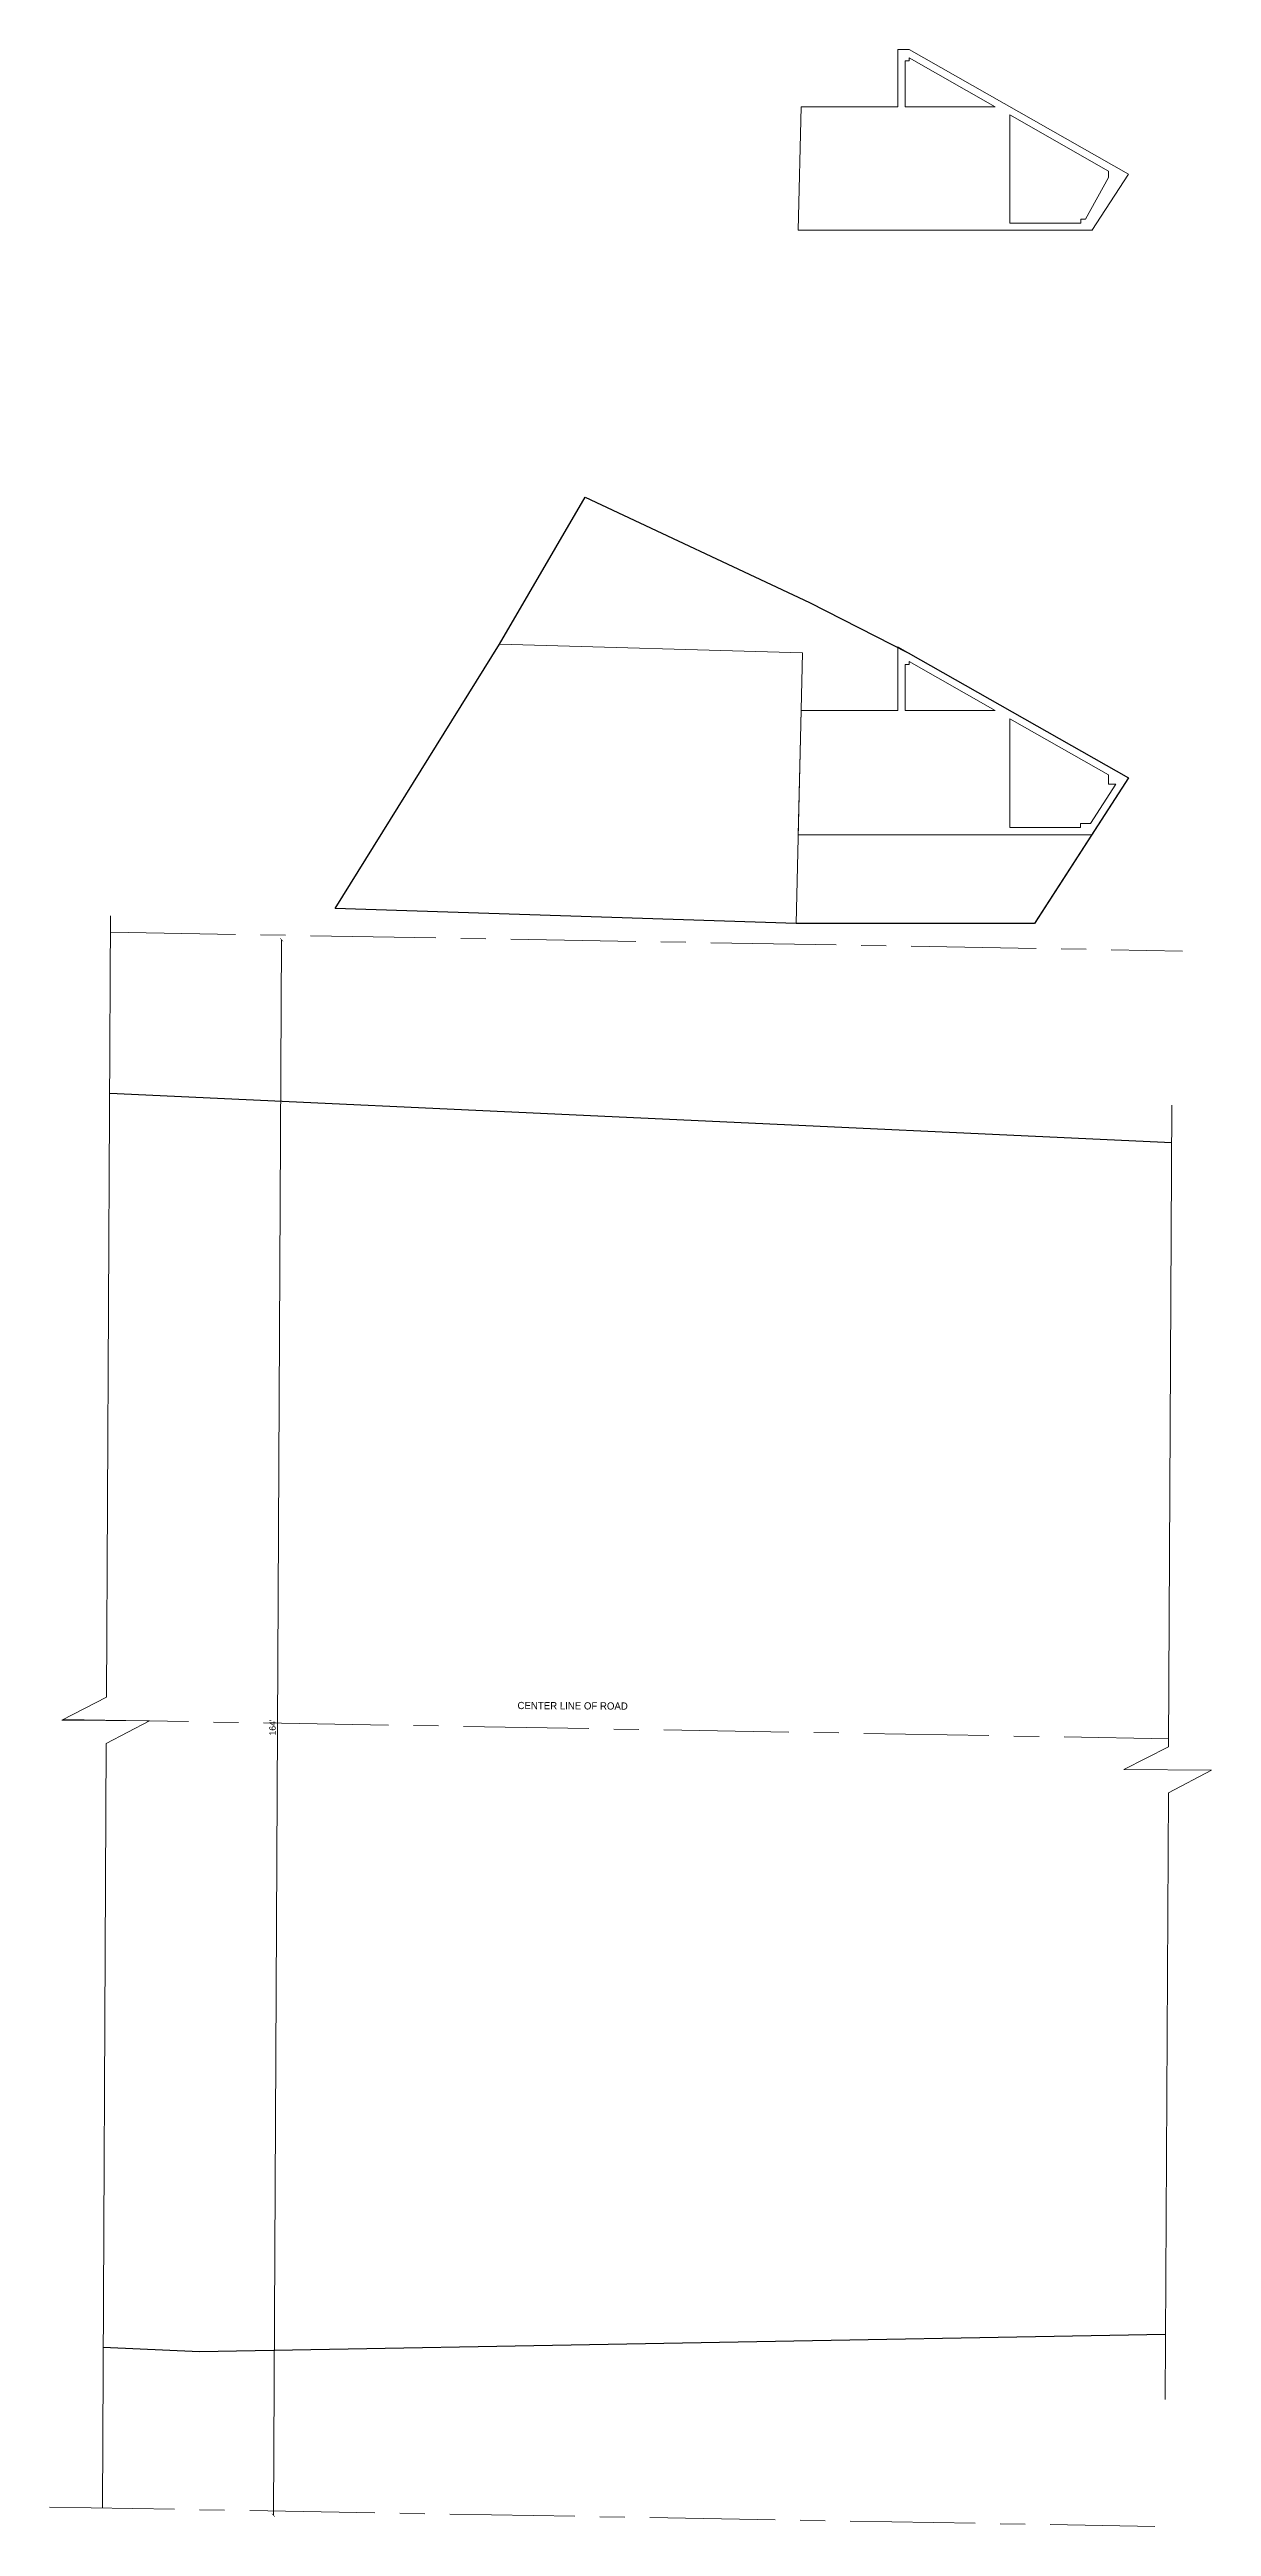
# Model space of a CAD drawing. Header units: inches. Extents: x 4069 to 291496, y -47643 to 12535.
# Drawn here: x 115513 to 116964, y -25299 to -22205 of the extents above; entities that cross this region are included whole.
import ezdxf

# ---------------------------------------------------------------- set-up
doc = ezdxf.new("R2010")
doc.units = ezdxf.units.IN
doc.header["$LTSCALE"] = 5
doc.header["$MEASUREMENT"] = 0
doc.linetypes.add('CENTER', pattern=[2, 1.25, -0.25, 0.25, -0.25])
doc.layers.add('A-WALL', color=7, linetype='Continuous', lineweight=9)
doc.layers.add('DIM', color=5, linetype='Continuous')
doc.layers.add('TEXT', color=6, linetype='Continuous')
doc.styles.add('tt', font='stylu.ttf', dxfattribs={"height": 8})
doc.dimstyles.new('Copy(2) of STANDARD', dxfattribs={"dimtxt": 2, "dimasz": 4, "dimexe": 0, "dimexo": 0, "dimgap": 2, "dimtad": 1, "dimdec": 0, "dimzin": 0, "dimdsep": 46, "dimlunit": 3, "dimtxsty": 'tt', "dimblk": 'ARCHTICK', "dimcen": 0.0505, "dimse1": 1, "dimse2": 1, "dimclrd": 5, "dimclre": 5, "dimclrt": 7, "dimadec": 1, "dimazin": 0, "dimtm": 1e-09, "dimtfac": 1, "dimtdec": 0, "dimtofl": 0, "dimtmove": 1, "dimatfit": 3, "dimfxl": 1, "dimtolj": 2, "dimtzin": 0, "dimlwd": 13, "dimarcsym": 0})

# ---------------------------------------------------------------- blocks, each defined once
blk = doc.blocks.new('_ArchTick')
at = {"color": 0, "linetype": 'ByBlock', "const_width": 0.15}
blk.add_lwpolyline([(-0.5, -0.5), (0.5, 0.5)], dxfattribs=at)
blk = doc.blocks.new('*D2915')
at = {"layer": 'Defpoints', "color": 0, "ltscale": 5, "transparency": 16777216}
for p in [(116258.8, -23319.5, -58.2), (115792.9, -25284.9), (116224.4, -25287.2, -58.2)]:
    blk.add_point(p, dxfattribs=at)
at = {"layer": 'DIM', "color": 5, "lineweight": 13, "ltscale": 5, "transparency": 16777216}
blk.add_line((115803.1, -23317.1), (115792.9, -25284.9), dxfattribs=at)
at = {"layer": 'DIM', "color": 5, "lineweight": 13, "ltscale": 5, "transparency": 16777216, "xscale": 4, "yscale": 4, "zscale": 4}
for p, rotation in [((115803.1, -23317.1), 89.70304490961712), ((115792.9, -25284.9), 269.7030449096171)]:
    blk.add_blockref('_ArchTick', p, dxfattribs=dict(at, rotation=rotation))
at = {"layer": 'DIM', "color": 7, "ltscale": 5, "transparency": 16777216, "insert": (115791.8, -24301), "char_height": 8, "attachment_point": 5, "rotation": 89.703, "style": 'tt'}
blk.add_mtext("\\A2;164'", dxfattribs=at)

msp = doc.modelspace()

# ---------------------------------------------------------------- linework, layer by layer
at = {"color": 3}
for p, q in [((115588.41653, -23508.5872, 26.88974), (116914.86829, -23570.43751, -0.9548)), ((115700.61836, -25080.97756, 59.68504), (115580.29701, -25075.18728, 59.68504)), ((116907.15243, -25059.15525, 59.68504), (115700.61836, -25080.97756, 59.68504))]:
    msp.add_line(p, q, dxfattribs=at)
at = {"layer": 'A-WALL', "ltscale": 5}
for p, q in [((116694.31792, -22276.64927), (116581.96195, -22276.64927)), ((116744.63653, -23294.78944), (116860.77463, -23115.05944)), ((116445.7748, -23296.65096), (116743.43365, -23296.65096))]:
    msp.add_line(p, q, dxfattribs=at)
at = {"layer": 'A-WALL', "color": 3, "linetype": 'CENTER', "ltscale": 25}
for p, q in [((115589.45738, -23307.76262), (116928.22963, -23331.19549)), ((115530.54154, -24290.88212), (116911.00907, -24315.04479)), ((115513.32098, -25274.73143), (116893.78851, -25298.8941))]:
    msp.add_line(p, q, dxfattribs=at)
at = {"layer": 'A-WALL', "ltscale": 5}
msp.add_lwpolyline([(116815.21492, -22431.4316), (116860.77463, -22360.92549), (116586.96195, -22205.26588), (116572.96195, -22205.26588), (116572.96195, -22276.64927), (116452.07569, -22276.64927), (116448.4193, -22430.9316), (116815.21492, -22430.9316)], dxfattribs=at)
for points in [[(116586.96195, -22215.61854), (116586.96195, -22219.26588), (116581.96195, -22219.26588), (116581.96195, -22276.64927), (116694.31792, -22276.64927)], [(116835.91539, -22365.11282), (116835.91539, -22357.14594), (116712.52874, -22287.00194), (116712.52874, -22290.64927), (116712.52874, -22417.4316), (116712.52874, -22421.9316), (116801.53801, -22421.9316), (116801.53801, -22416.9316), (116807.26616, -22416.9316)], [(116712.52874, -23030.78323), (116572.96195, -22951.44098), (116572.96195, -23030.78323), (116452.07569, -23030.78323), (116448.3956, -23186.06555), (116814.89183, -23186.06555), (116860.77463, -23115.05944)], [(116586.96195, -22969.75249), (116586.96195, -22973.39983), (116581.96195, -22973.39983), (116581.96195, -22994.78323), (116581.96195, -23030.78323), (116586.96195, -23030.78323), (116694.31792, -23030.78323)], [(116845.00172, -23122.88608), (116835.91539, -23122.88608), (116835.91539, -23111.27989), (116712.52874, -23041.13589), (116712.52874, -23044.78323), (116712.52874, -23172.06555), (116712.52874, -23177.06555), (116800.89183, -23177.06555), (116800.89183, -23172.06555), (116813.22288, -23172.06555)]]:
    msp.add_lwpolyline(points, close=True, dxfattribs=at)
at = {"layer": 'A-WALL', "color": 1, "ltscale": 5}
msp.add_lwpolyline([(115870.07288, -23278.12247), (116445.7748, -23296.65096), (116453.78293, -22958.74584), (116075.44059, -22947.75131)], close=True, dxfattribs=at)
at = {"layer": 'A-WALL', "color": 3, "linetype": 'Continuous', "ltscale": 5}
for points, elevation in [([(115589.56349, -23287.28957), (115584.50573, -24263.14695), (115528.76678, -24291.79427), (115638.02696, -24292.61056), (115584.20619, -24320.94097), (115579.25681, -25275.88552)], 26.88974), ([(116915.1111, -23523.58928), (116910.95749, -24324.99726), (116855.21854, -24353.64458), (116964.47872, -24354.46086), (116910.65795, -24382.79127), (116906.73229, -25140.2174)], -0.9548)]:
    msp.add_lwpolyline(points, dxfattribs=dict(at, elevation=elevation))
at = {"layer": 'DIM', "ltscale": 5}
msp.add_lwpolyline([(115870.07288, -23278.12247), (116075.44059, -22947.75131), (116182.31555, -22764.53682), (116462.44569, -22895.9936), (116585.48814, -22958.56199), (116860.77463, -23115.05944), (116743.43365, -23296.65096), (116445.7748, -23296.65096)], close=True, dxfattribs=at)

# ---------------------------------------------------------------- texts
at = {"layer": 'TEXT', "color": 3, "lineweight": 70, "style": 'tt'}
msp.add_text('CENTER LINE OF ROAD ', height=9, rotation=359.70304491, dxfattribs=at).set_placement((116097.7728, -24278.01691))

# ---------------------------------------------------------------- dimensions: what is measured, and where the dimension line sits
at = {"layer": 'DIM', "color": 3, "ltscale": 5}
dim = msp.add_linear_dim(base=(115792.88941, -25284.94118, 58.16904), p1=(116258.84351, -23319.47905), p2=(116224.40238, -25287.17766), angle=89.70304491, dimstyle='Copy(2) of STANDARD', dxfattribs=at)
dim.commit()
dim.dimension.update_dxf_attribs({"geometry": '*D2915', "text_midpoint": (115791.81037, -24300.99703, 58.16904)})

doc.saveas('drawing.dxf')
